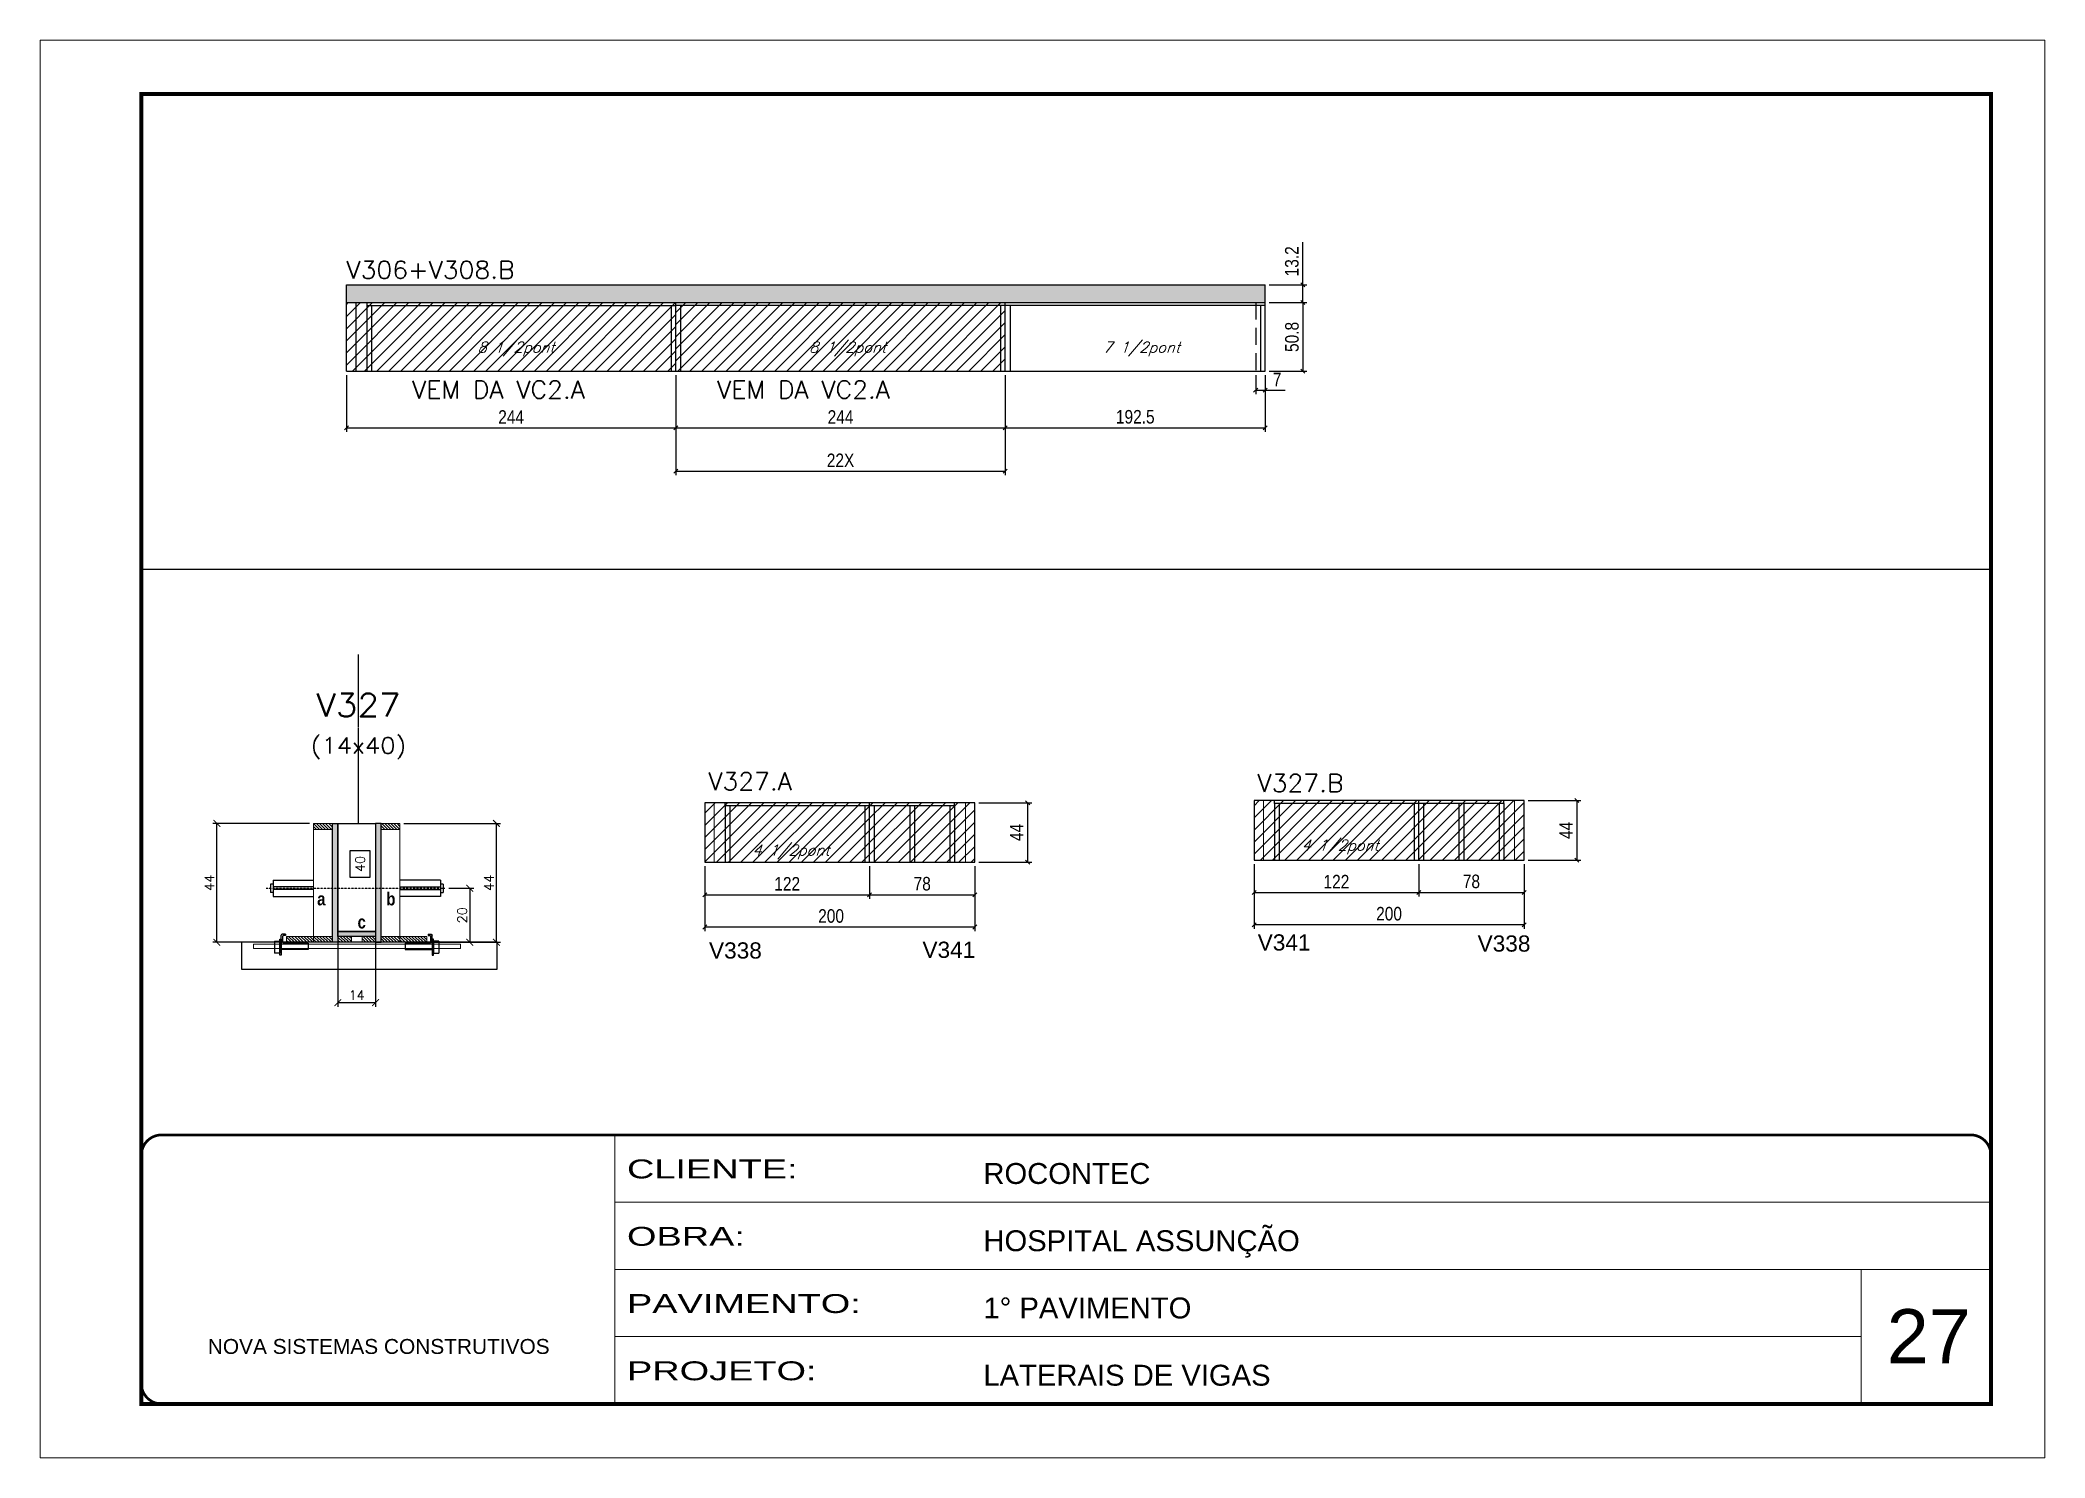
# Model space of a CAD drawing. Extents: x 137137 to 143418, y 10464 to 34486.
# Drawn here: x 140321 to 141806, y 26544 to 27594 of the extents above; entities that cross this region are included whole.
import ezdxf
from ezdxf.enums import TextEntityAlignment as Align

# ---------------------------------------------------------------- set-up
doc = ezdxf.new("R2010")
doc.units = 0
for name, pattern in [('CONTINUO', [0]), ('DASHED', [0.75, 0.5, -0.25]), ('HIDDEN', [0.375, 0.25, -0.125])]:
    doc.linetypes.add(name, pattern=pattern)
for name, color, linetype in [('5', 5, 'Continuous'), ('barrote', 251, 'Continuous'), ('COTA', 241, 'Continuous'), ('Cota Seção (2x)', 4, 'Continuous'), ('detalhes', 4, 'Continuous'), ('Painéis', 200, 'Continuous'), ('presilha', 1, 'Continuous'), ('SARR_2.2x7', 40, 'Continuous'), ('SARR_3.5x7', 81, 'Continuous'), ('TENSOR', 3, 'Continuous'), ('texto', 7, 'Continuous'), ('Texto de Titulo', 7, 'Continuous'), ('Texto Qtd Sarr', 242, 'Continuous')]:
    doc.layers.add(name, color=color, linetype=linetype)
for name, color, linetype, lineweight in [('CARIMBO', 255, 'Continuous', 9), ('CONCRETO', 251, 'Continuous', 25), ('Folhas', 255, 'Continuous', 9), ('Hachura', 251, 'Continuous', 9), ('Madeira', 126, 'Continuous', 18), ('Sarr 2.2x7', 40, 'Continuous', 9), ('SARRAFO DE PRESSAO', 251, 'DASHED', 9), ('SCO-___-LAJ', 2, 'Continuous', 0), ('Texto Seção', 7, 'Continuous', 15)]:
    doc.layers.add(name, color=color, linetype=linetype, lineweight=lineweight)
doc.styles.add('ARIAL', font='arial.ttf')
doc.styles.add('COTA TECNICA', font='techl___.ttf', dxfattribs={"height": 10})
doc.styles.add('REGUA-120', font='ROMANS.shx', dxfattribs={"height": 15})
doc.styles.add('Romans', font='romans.shx')
doc.styles.get("Standard").update_dxf_attribs({"font": 'arial.ttf'})
doc.styles.add('TECNICA', font='techb___.ttf', dxfattribs={"height": 10})
doc.styles.add('Tecnologia', font='')
doc.styles.get('Tecnologia').set_extended_font_data('Forgotten Futurist')
doc.dimstyles.new('Cota Seção (2x)', dxfattribs={"dimtxt": 7, "dimasz": 5, "dimexe": 3, "dimexo": 3, "dimgap": 2, "dimtad": 3, "dimdec": 1, "dimlfac": 0.5, "dimzin": 12, "dimdsep": 46, "dimtxsty": 'Romans', "dimblk": 'ARCHTICK', "dimcen": 0, "dimclrd": 4, "dimclre": 4, "dimclrt": 1, "dimadec": 1, "dimazin": 3, "dimtfac": 1, "dimtdec": 1, "dimtmove": 0, "dimatfit": 3, "dimldrblk": 'OBLIQUE', "dimfxl": 1, "dimtolj": 1, "dimtzin": 12, "dimarcsym": 0})
doc.dimstyles.new('Cota Seção interna', dxfattribs={"dimtxt": 7, "dimasz": 6, "dimexe": 0.18, "dimexo": 2, "dimgap": -4, "dimtad": 3, "dimdec": 1, "dimlfac": 0.5, "dimzin": 12, "dimdsep": 46, "dimtxsty": 'Romans', "dimblk": 'ARCHTICK', "dimcen": 0.09, "dimse1": 1, "dimse2": 1, "dimsd1": 1, "dimsd2": 1, "dimclrd": 180, "dimclre": 5, "dimclrt": 1, "dimadec": 0, "dimazin": 3, "dimtfac": 1, "dimtdec": 1, "dimtofl": 0, "dimtmove": 0, "dimatfit": 3, "dimldrblk": 'ARCHTICK', "dimfxl": 1, "dimtolj": 1, "dimtzin": 0, "dimarcsym": 0})
doc.dimstyles.new('PAINEL', dxfattribs={"dimtxt": 10, "dimasz": 3, "dimexe": 3, "dimexo": 3, "dimgap": 3, "dimtad": 1, "dimdec": 1, "dimzin": 12, "dimdsep": 46, "dimtxsty": 'COTA TECNICA', "dimblk1": 'OBLIQUE', "dimblk2": 'OBLIQUE', "dimsah": 1, "dimcen": 0.9, "dimclrd": 4, "dimclre": 4, "dimclrt": 240, "dimadec": 1, "dimazin": 3, "dimtfac": 1, "dimtdec": 1, "dimtmove": 0, "dimatfit": 3, "dimfxl": 1, "dimtolj": 1, "dimtzin": 12, "dimarcsym": 0})
pattern_1 = [(315, (163487.9558, 18696.541), (1.12253202, 1.12253202), [])]
pattern_2 = [(315, (163497.9558, 18696.541), (1.12253202, 1.12253202), [])]
pattern_3 = [(45, (1524.731, -3417.0487), (-4.49012806, 4.49012806), [])]

msp = doc.modelspace()

# ---------------------------------------------------------------- texts
at = {"layer": '5', "linetype": 'Continuous'}
for s, p in [('V338', (140816.26, 26914.13)), ('V341', (140974.37, 26914.64)), ('V341', (141222.69, 26920.07)), ('V338', (141385.57, 26919.26))]:
    msp.add_text(s, height=12, rotation=0.00004, dxfattribs=at).set_placement(p)
at = {"layer": 'CARIMBO', "style": 'ARIAL'}
msp.add_text('27', height=40, dxfattribs=at).set_placement((141688.65, 26614.47))
at = {"layer": 'detalhes', "style": 'TECNICA'}
for s, p in [('a', (140526.03, 26953.52)), ('b', (140577.27, 26953.51)), ('c', (140555.94, 26936.42))]:
    msp.add_text(s, height=9.6, dxfattribs=at).set_placement(p)
at = {"layer": 'texto', "color": 2, "char_height": 8, "attachment_point": 5, "style": 'Romans'}
for s, insert in [('{\\Q19;\\C256;8 1/2pont}', (140673.35, 27365.54)), ('{\\Q19;\\C256;8 1/2pont}', (140918.92, 27365.54)), ('{\\Q19;\\C256;7 1/2pont}', (141136.69, 27365.54)), ('{\\Q19;\\C256;4 1/2pont}', (140876.99, 26993.12)), ('{\\Q19;\\C256;4 1/2pont}', (141283.81, 26996.77))]:
    msp.add_mtext(s, dxfattribs=dict(at, insert=insert))
at = {"layer": 'Texto Seção', "style": 'REGUA-120', "width": 1.05}
for s, p in [('V306+V308.B', (140547.72, 27417.7)), ('VEM DA VC2.A', (140596.3, 27329)), ('VEM DA VC2.A', (140822.28, 27329)), ('V327.A', (140815.71, 27038.94)), ('V327.B', (141222.53, 27037.59))]:
    msp.add_text(s, height=13, dxfattribs=at).set_placement(p)

# ---------------------------------------------------------------- blocks, each defined once
blk = doc.blocks.new('9999999999')
at = {"color": 30, "linetype": 'CONTINUO'}
for p, q in [((98564.6, 34230.2), (98564.6, 34429.4)), ((98564.6, 34379.6), (99584, 34379.6)), ((98564.6, 34329.8), (99488, 34329.8)), ((99584, 34329.8), (99488, 34329.8)), ((99488, 34329.8), (99488, 34230.2)), ((98564.6, 34280), (99488, 34280))]:
    blk.add_line(p, q, dxfattribs=at)
at = {"color": 30, "linetype": 'CONTINUO', "const_width": 2}
blk.add_lwpolyline([(99584, 34230.2), (99584, 34414.4, 0.414214), (99569, 34429.4), (98229, 34429.4, 0.414214), (98214, 34414.4), (98214, 34245.2, 0.414214), (98229, 34230.2), (99584, 34230.2)], format="xyb", dxfattribs=at)
at = {"layer": 'Folhas'}
blk.add_lwpolyline([(98139, 34190.2), (99624, 34190.2), (99624, 35240.2), (98139, 35240.2)], close=True, dxfattribs=at)
at = {"layer": 'Folhas', "color": 30, "const_width": 3}
blk.add_lwpolyline([(98214, 34230.2), (99584, 34230.2), (99584, 35200.2), (98214, 35200.2)], close=True, dxfattribs=at)
at = {"color": 7, "linetype": 'Continuous', "ltscale": 5, "style": 'ARIAL'}
for s, height, p in [('ROCONTEC', 15.48, (98837.7, 34393.1)), ('HOSPITAL ASSUNÇÃO', 15.483, (98837.7, 34343.3)), ('1° PAVIMENTO', 15.483, (98837.7, 34293.5)), ('NOVA SISTEMAS CONSTRUTIVOS', 11.059, (98263.2, 34267.2)), ('LATERAIS DE VIGAS', 15.483, (98837.7, 34243.7))]:
    blk.add_text(s, height=height, dxfattribs=at).set_placement(p)
at = {"layer": 'Folhas', "color": 7, "style": 'Tecnologia', "width": 1.5}
for s, p in [('CLIENTE:', (98573.7, 34397.2)), ('OBRA:', (98573.7, 34347.3)), ('PAVIMENTO:', (98573.7, 34297.5)), ('PROJETO:', (98573.7, 34247.7))]:
    blk.add_text(s, height=14, dxfattribs=at).set_placement(p)
blk = doc.blocks.new('_Oblique')
at = {"color": 0, "linetype": 'ByBlock', "lineweight": -2}
blk.add_line((-0.5, -0.5), (0.5, 0.5), dxfattribs=at)
blk = doc.blocks.new('*D754')
at = {"layer": 'COTA', "color": 4, "lineweight": -2, "ltscale": 25, "transparency": 16777216}
for p, q in [((140547.7, 27346.1), (140547.7, 27304.1)), ((140791.7, 27346.1), (140791.7, 27304.1)), ((140547.7, 27307.1), (140791.7, 27307.1))]:
    blk.add_line(p, q, dxfattribs=at)
at = {"layer": 'Defpoints', "color": 0, "ltscale": 25, "transparency": 16777216}
for p in [(140547.7, 27349.1), (140791.7, 27349.1), (140791.7, 27307.1)]:
    blk.add_point(p, dxfattribs=at)
at = {"layer": 'COTA', "color": 4, "lineweight": -2, "ltscale": 25, "transparency": 16777216, "xscale": 3, "yscale": 3, "zscale": 3, "rotation": 180}
blk.add_blockref('_Oblique', (140547.7, 27307.1), dxfattribs=at)
at = {"layer": 'COTA', "color": 4, "lineweight": -2, "ltscale": 25, "transparency": 16777216, "xscale": 3, "yscale": 3, "zscale": 3}
blk.add_blockref('_Oblique', (140791.7, 27307.1), dxfattribs=at)
at = {"layer": 'COTA', "color": 240, "ltscale": 25, "transparency": 16777216, "insert": (140669.7, 27315.2), "char_height": 10, "attachment_point": 5, "style": 'COTA TECNICA'}
blk.add_mtext('\\A1;244', dxfattribs=at)
blk = doc.blocks.new('*D755')
at = {"layer": 'COTA', "color": 4, "lineweight": -2, "ltscale": 25, "transparency": 16777216}
for p, q in [((141231.2, 27399.9), (141259.2, 27399.9)), ((141256.2, 27399.9), (141256.2, 27349.1)), ((141231.2, 27349.1), (141259.2, 27349.1))]:
    blk.add_line(p, q, dxfattribs=at)
at = {"layer": 'Defpoints', "color": 0, "ltscale": 25, "transparency": 16777216}
for p in [(141228.2, 27399.9), (141228.2, 27349.1), (141256.2, 27349.1)]:
    blk.add_point(p, dxfattribs=at)
at = {"layer": 'COTA', "color": 4, "lineweight": -2, "ltscale": 25, "transparency": 16777216, "xscale": 3, "yscale": 3, "zscale": 3}
for p, rotation in [((141256.2, 27399.9), 90), ((141256.2, 27349.1), 270)]:
    blk.add_blockref('_Oblique', p, dxfattribs=dict(at, rotation=rotation))
at = {"layer": 'COTA', "color": 240, "ltscale": 25, "transparency": 16777216, "insert": (141248.1, 27374.5), "char_height": 10, "attachment_point": 5, "rotation": 90, "style": 'COTA TECNICA'}
blk.add_mtext('\\A1;50.8', dxfattribs=at)
blk = doc.blocks.new('*D753')
at = {"layer": 'COTA', "color": 4, "lineweight": -2, "ltscale": 25, "transparency": 16777216}
for p, q in [((141035.7, 27346.1), (141035.7, 27304.1)), ((141228.2, 27346.1), (141228.2, 27304.1)), ((141035.7, 27307.1), (141228.2, 27307.1))]:
    blk.add_line(p, q, dxfattribs=at)
at = {"layer": 'Defpoints', "color": 0, "ltscale": 25, "transparency": 16777216}
for p in [(141035.7, 27349.1), (141228.2, 27349.1), (141228.2, 27307.1)]:
    blk.add_point(p, dxfattribs=at)
at = {"layer": 'COTA', "color": 4, "lineweight": -2, "ltscale": 25, "transparency": 16777216, "xscale": 3, "yscale": 3, "zscale": 3, "rotation": 180}
blk.add_blockref('_Oblique', (141035.7, 27307.1), dxfattribs=at)
at = {"layer": 'COTA', "color": 4, "lineweight": -2, "ltscale": 25, "transparency": 16777216, "xscale": 3, "yscale": 3, "zscale": 3}
blk.add_blockref('_Oblique', (141228.2, 27307.1), dxfattribs=at)
at = {"layer": 'COTA', "color": 240, "ltscale": 25, "transparency": 16777216, "insert": (141132, 27315.3), "char_height": 10, "attachment_point": 5, "style": 'COTA TECNICA'}
blk.add_mtext('\\A1;192.5', dxfattribs=at)
blk = doc.blocks.new('titulo1')
at = {"layer": 'Defpoints', "color": 252, "linetype": 'HIDDEN', "ltscale": 2}
blk.add_line((0, 0), (0, 125), dxfattribs=at)
at = {"layer": 'Defpoints', "style": 'Romans', "oblique": 15}
blk.add_attdef('FOLHA', text='', height=10, dxfattribs=at).set_placement((0, 15.6), align=Align.MIDDLE_CENTER)
at = {"layer": 'Texto Qtd Sarr', "color": 3, "style": 'Romans', "oblique": 15}
for tag, height, p in [('TITULO', 17, (0, 71.4)), ('SEÇÃO', 12, (0, 41.5))]:
    blk.add_attdef(tag, text='', height=height, dxfattribs=at).set_placement(p, align=Align.MIDDLE_CENTER)
blk = doc.blocks.new('_ArchTick')
at = {"color": 0, "linetype": 'ByBlock', "const_width": 0.15}
blk.add_lwpolyline([(-0.5, -0.5), (0.5, 0.5)], dxfattribs=at)
blk = doc.blocks.new('*D1120')
at = {"layer": 'COTA', "color": 4, "lineweight": -2, "transparency": 16777216}
for p, q in [((140520.3, 27014.2), (140448.7, 27014.2)), ((140451.7, 26926.2), (140451.7, 27014.2)), ((140500.3, 26926.2), (140448.7, 26926.2))]:
    blk.add_line(p, q, dxfattribs=at)
at = {"layer": 'Defpoints', "color": 0, "transparency": 16777216}
for p in [(140451.7, 27014.2), (140523.3, 27014.2), (140503.3, 26926.2)]:
    blk.add_point(p, dxfattribs=at)
at = {"layer": 'COTA', "color": 4, "lineweight": -2, "transparency": 16777216, "xscale": 5, "yscale": 5, "zscale": 5}
for p, rotation in [((140451.7, 27014.2), 90), ((140451.7, 26926.2), 270)]:
    blk.add_blockref('_ArchTick', p, dxfattribs=dict(at, rotation=rotation))
at = {"layer": 'COTA', "color": 1, "transparency": 16777216, "insert": (140446.2, 26970.2), "char_height": 7, "attachment_point": 5, "rotation": 90, "style": 'Romans'}
blk.add_mtext('\\A1;44', dxfattribs=at)
blk = doc.blocks.new('*D1121')
at = {"layer": 'COTA', "color": 4, "lineweight": -2, "transparency": 16777216}
for p, q in [((140590.3, 27014.2), (140661.8, 27014.2)), ((140658.8, 26926.2), (140658.8, 27014.2)), ((140610.3, 26926.2), (140661.8, 26926.2))]:
    blk.add_line(p, q, dxfattribs=at)
at = {"layer": 'Defpoints', "color": 0, "transparency": 16777216}
for p in [(140587.3, 27014.2), (140658.8, 27014.2), (140607.3, 26926.2)]:
    blk.add_point(p, dxfattribs=at)
at = {"layer": 'COTA', "color": 4, "lineweight": -2, "transparency": 16777216, "xscale": 5, "yscale": 5, "zscale": 5}
for p, rotation in [((140658.8, 27014.2), 90), ((140658.8, 26926.2), 270)]:
    blk.add_blockref('_ArchTick', p, dxfattribs=dict(at, rotation=rotation))
at = {"layer": 'COTA', "color": 1, "transparency": 16777216, "insert": (140653.3, 26970.2), "char_height": 7, "attachment_point": 5, "rotation": 90, "style": 'Romans'}
blk.add_mtext('\\A1;44', dxfattribs=at)
blk = doc.blocks.new('*D1122')
at = {"layer": 'Cota Seção (2x)', "color": 180, "lineweight": -2, "transparency": 16777216}
for p, q in [((140565.3, 26993.9), (140550.3, 26993.9)), ((140550.3, 26993.9), (140550.3, 26974.5)), ((140565.3, 26974.5), (140565.3, 26993.9)), ((140550.3, 26974.5), (140565.3, 26974.5))]:
    blk.add_line(p, q, dxfattribs=at)
at = {"layer": 'Defpoints', "color": 0, "transparency": 16777216}
for p in [(140569.3, 27014.2), (140569.3, 27014.2), (140569.3, 26934.2)]:
    blk.add_point(p, dxfattribs=at)
at = {"layer": 'Cota Seção (2x)', "color": 1, "transparency": 16777216, "insert": (140557.8, 26984.2), "char_height": 7, "attachment_point": 5, "rotation": 90, "style": 'Romans'}
blk.add_mtext('\\A1;40', dxfattribs=at)
blk = doc.blocks.new('PRESILHA METÁLICA 1')
at = {"layer": 'presilha'}
for p, q in [((0, 13), (6, 13)), ((0, 13), (0, 0)), ((6, 0), (0, 0)), ((6, 15.5), (7.5, 15.5)), ((6, -2.5), (6, 15.5)), ((6, 13), (6, 0)), ((7.5, 10.6), (7.5, 19.9)), ((7.5, 15.5), (7.5, -2.5)), ((37.5, 4.1), (7.5, 4.1)), ((12, 21), (8.6, 21)), ((9, 11.6), (9, 18.9)), ((12, 19.5), (9.6, 19.5)), ((37.5, 11), (9.6, 11)), ((12, 21), (12, 19.5)), ((37.5, 11), (37.5, 4.1)), ((7.5, -2.5), (6, -2.5))]:
    blk.add_line(p, q, dxfattribs=at)
for centre, radius, start, end in [((8.6, 19.9), 1.14, 90, 180), ((9.6, 18.9), 0.57, 90, 180), ((9.6, 11.6), 0.57, 180, 270)]:
    blk.add_arc(centre, radius, start, end, dxfattribs=at)
blk = doc.blocks.new('*D1123')
at = {"layer": 'COTA', "color": 4, "lineweight": -2, "transparency": 16777216}
for p, q in [((140541.3, 26927.6), (140541.3, 26878.5)), ((140569.3, 26927.6), (140569.3, 26878.5)), ((140541.3, 26881.5), (140569.3, 26881.5))]:
    blk.add_line(p, q, dxfattribs=at)
at = {"layer": 'Defpoints', "color": 0, "transparency": 16777216}
for p in [(140541.3, 26930.6), (140569.3, 26930.6), (140569.3, 26881.5)]:
    blk.add_point(p, dxfattribs=at)
at = {"layer": 'COTA', "color": 4, "lineweight": -2, "transparency": 16777216, "xscale": 5, "yscale": 5, "zscale": 5, "rotation": 180}
blk.add_blockref('_ArchTick', (140541.3, 26881.5), dxfattribs=at)
at = {"layer": 'COTA', "color": 4, "lineweight": -2, "transparency": 16777216, "xscale": 5, "yscale": 5, "zscale": 5}
blk.add_blockref('_ArchTick', (140569.3, 26881.5), dxfattribs=at)
at = {"layer": 'COTA', "color": 1, "transparency": 16777216, "insert": (140555.3, 26887), "char_height": 7, "attachment_point": 5, "style": 'Romans'}
blk.add_mtext('\\A1;14', dxfattribs=at)
blk = doc.blocks.new('*D1124')
at = {"layer": 'COTA', "color": 4, "lineweight": -2, "transparency": 16777216}
for p, q in [((140623.5, 26966.2), (140642, 26966.2)), ((140639, 26966.2), (140639, 26926.2)), ((140623.5, 26926.2), (140642, 26926.2))]:
    blk.add_line(p, q, dxfattribs=at)
at = {"layer": 'Defpoints', "color": 0, "transparency": 16777216}
for p in [(140620.5, 26966.2), (140620.5, 26926.2), (140639, 26926.2)]:
    blk.add_point(p, dxfattribs=at)
at = {"layer": 'COTA', "color": 4, "lineweight": -2, "transparency": 16777216, "xscale": 5, "yscale": 5, "zscale": 5}
for p, rotation in [((140639, 26966.2), 90), ((140639, 26926.2), 270)]:
    blk.add_blockref('_ArchTick', p, dxfattribs=dict(at, rotation=rotation))
at = {"layer": 'COTA', "color": 1, "transparency": 16777216, "insert": (140633.5, 26946.2), "char_height": 7, "attachment_point": 5, "rotation": 90, "style": 'Romans'}
blk.add_mtext('\\A1;20', dxfattribs=at)
blk = doc.blocks.new('*D1125')
at = {"layer": 'COTA', "color": 4, "linetype": 'ByBlock', "lineweight": -2, "transparency": 16777216}
for p, q in [((140813.2, 26982.5), (140813.2, 26934.5)), ((141013.2, 26982.5), (141013.2, 26934.5)), ((141013.2, 26937.5), (140813.2, 26937.5))]:
    blk.add_line(p, q, dxfattribs=at)
at = {"layer": 'Defpoints', "color": 0, "linetype": 'ByBlock', "transparency": 16777216}
for p in [(140813.2, 26985.5), (141013.2, 26985.5), (140813.2, 26937.5)]:
    blk.add_point(p, dxfattribs=at)
at = {"layer": 'COTA', "color": 4, "linetype": 'ByBlock', "lineweight": -2, "transparency": 16777216, "xscale": 3, "yscale": 3, "zscale": 3, "rotation": 180}
blk.add_blockref('_Oblique', (140813.2, 26937.5), dxfattribs=at)
at = {"layer": 'COTA', "color": 4, "linetype": 'ByBlock', "lineweight": -2, "transparency": 16777216, "xscale": 3, "yscale": 3, "zscale": 3}
blk.add_blockref('_Oblique', (141013.2, 26937.5), dxfattribs=at)
at = {"layer": 'COTA', "color": 240, "linetype": 'ByBlock', "transparency": 16777216, "insert": (140906.7, 26945.6), "char_height": 10, "attachment_point": 5, "style": 'COTA TECNICA'}
blk.add_mtext('\\A1;200', dxfattribs=at)
blk = doc.blocks.new('*D1126')
at = {"layer": 'COTA', "color": 4, "linetype": 'ByBlock', "lineweight": -2, "transparency": 16777216}
for p, q in [((141016.2, 27029.5), (141055.3, 27029.5)), ((141052.3, 27029.5), (141052.3, 26985.5)), ((141016.2, 26985.5), (141055.3, 26985.5))]:
    blk.add_line(p, q, dxfattribs=at)
at = {"layer": 'Defpoints', "color": 0, "linetype": 'ByBlock', "transparency": 16777216}
for p in [(141013.2, 27029.5), (141013.2, 26985.5), (141052.3, 26985.5)]:
    blk.add_point(p, dxfattribs=at)
at = {"layer": 'COTA', "color": 4, "linetype": 'ByBlock', "lineweight": -2, "transparency": 16777216, "xscale": 3, "yscale": 3, "zscale": 3}
for p, rotation in [((141052.3, 27029.5), 90), ((141052.3, 26985.5), 270)]:
    blk.add_blockref('_Oblique', p, dxfattribs=dict(at, rotation=rotation))
at = {"layer": 'COTA', "color": 240, "linetype": 'ByBlock', "transparency": 16777216, "insert": (141044.2, 27007.5), "char_height": 10, "attachment_point": 5, "rotation": 90, "style": 'COTA TECNICA'}
blk.add_mtext('\\A1;44', dxfattribs=at)
blk = doc.blocks.new('*D1127')
at = {"layer": 'COTA', "color": 4, "linetype": 'ByBlock', "lineweight": -2, "transparency": 16777216}
for p, q in [((140813.2, 26982.5), (140813.2, 26958.4)), ((140935.2, 26982.5), (140935.2, 26958.4)), ((140813.2, 26961.4), (140935.2, 26961.4))]:
    blk.add_line(p, q, dxfattribs=at)
at = {"layer": 'Defpoints', "color": 0, "linetype": 'ByBlock', "transparency": 16777216}
for p in [(140813.2, 26985.5), (140935.2, 26985.5), (140935.2, 26961.4)]:
    blk.add_point(p, dxfattribs=at)
at = {"layer": 'COTA', "color": 4, "linetype": 'ByBlock', "lineweight": -2, "transparency": 16777216, "xscale": 3, "yscale": 3, "zscale": 3, "rotation": 180}
blk.add_blockref('_Oblique', (140813.2, 26961.4), dxfattribs=at)
at = {"layer": 'COTA', "color": 4, "linetype": 'ByBlock', "lineweight": -2, "transparency": 16777216, "xscale": 3, "yscale": 3, "zscale": 3}
blk.add_blockref('_Oblique', (140935.2, 26961.4), dxfattribs=at)
at = {"layer": 'COTA', "color": 240, "linetype": 'ByBlock', "transparency": 16777216, "insert": (140874.2, 26969.5), "char_height": 10, "attachment_point": 5, "style": 'COTA TECNICA'}
blk.add_mtext('\\A1;122', dxfattribs=at)
blk = doc.blocks.new('*D1128')
at = {"layer": 'COTA', "color": 4, "linetype": 'ByBlock', "lineweight": -2, "transparency": 16777216}
for p, q in [((140935.2, 26982.5), (140935.2, 26958.4)), ((141013.2, 26982.5), (141013.2, 26958.4)), ((140935.2, 26961.4), (141013.2, 26961.4))]:
    blk.add_line(p, q, dxfattribs=at)
at = {"layer": 'Defpoints', "color": 0, "linetype": 'ByBlock', "transparency": 16777216}
for p in [(140935.2, 26985.5), (141013.2, 26985.5), (141013.2, 26961.4)]:
    blk.add_point(p, dxfattribs=at)
at = {"layer": 'COTA', "color": 4, "linetype": 'ByBlock', "lineweight": -2, "transparency": 16777216, "xscale": 3, "yscale": 3, "zscale": 3, "rotation": 180}
blk.add_blockref('_Oblique', (140935.2, 26961.4), dxfattribs=at)
at = {"layer": 'COTA', "color": 4, "linetype": 'ByBlock', "lineweight": -2, "transparency": 16777216, "xscale": 3, "yscale": 3, "zscale": 3}
blk.add_blockref('_Oblique', (141013.2, 26961.4), dxfattribs=at)
at = {"layer": 'COTA', "color": 240, "linetype": 'ByBlock', "transparency": 16777216, "insert": (140974.2, 26969.5), "char_height": 10, "attachment_point": 5, "style": 'COTA TECNICA'}
blk.add_mtext('\\A1;78', dxfattribs=at)
blk = doc.blocks.new('*D1129')
at = {"layer": 'COTA', "color": 4, "linetype": 'ByBlock', "lineweight": -2, "transparency": 16777216}
for p, q in [((141220, 26984.1), (141220, 26936.2)), ((141420, 26984.1), (141420, 26936.2)), ((141420, 26939.2), (141220, 26939.2))]:
    blk.add_line(p, q, dxfattribs=at)
at = {"layer": 'Defpoints', "color": 0, "linetype": 'ByBlock', "transparency": 16777216}
for p in [(141220, 26987.1), (141420, 26987.1), (141220, 26939.2)]:
    blk.add_point(p, dxfattribs=at)
at = {"layer": 'COTA', "color": 4, "linetype": 'ByBlock', "lineweight": -2, "transparency": 16777216, "xscale": 3, "yscale": 3, "zscale": 3, "rotation": 180}
blk.add_blockref('_Oblique', (141220, 26939.2), dxfattribs=at)
at = {"layer": 'COTA', "color": 4, "linetype": 'ByBlock', "lineweight": -2, "transparency": 16777216, "xscale": 3, "yscale": 3, "zscale": 3}
blk.add_blockref('_Oblique', (141420, 26939.2), dxfattribs=at)
at = {"layer": 'COTA', "color": 240, "linetype": 'ByBlock', "transparency": 16777216, "insert": (141320, 26947.3), "char_height": 10, "attachment_point": 5, "style": 'COTA TECNICA'}
blk.add_mtext('\\A1;200', dxfattribs=at)
blk = doc.blocks.new('*D1130')
at = {"layer": 'COTA', "color": 4, "linetype": 'ByBlock', "lineweight": -2, "transparency": 16777216}
for p, q in [((141423, 27031.1), (141462.1, 27031.1)), ((141459.1, 27031.1), (141459.1, 26987.1)), ((141423, 26987.1), (141462.1, 26987.1))]:
    blk.add_line(p, q, dxfattribs=at)
at = {"layer": 'Defpoints', "color": 0, "linetype": 'ByBlock', "transparency": 16777216}
for p in [(141420, 27031.1), (141420, 26987.1), (141459.1, 26987.1)]:
    blk.add_point(p, dxfattribs=at)
at = {"layer": 'COTA', "color": 4, "linetype": 'ByBlock', "lineweight": -2, "transparency": 16777216, "xscale": 3, "yscale": 3, "zscale": 3}
for p, rotation in [((141459.1, 27031.1), 90), ((141459.1, 26987.1), 270)]:
    blk.add_blockref('_Oblique', p, dxfattribs=dict(at, rotation=rotation))
at = {"layer": 'COTA', "color": 240, "linetype": 'ByBlock', "transparency": 16777216, "insert": (141451, 27009.1), "char_height": 10, "attachment_point": 5, "rotation": 90, "style": 'COTA TECNICA'}
blk.add_mtext('\\A1;44', dxfattribs=at)
blk = doc.blocks.new('*D1131')
at = {"layer": 'COTA', "color": 4, "linetype": 'ByBlock', "lineweight": -2, "transparency": 16777216}
for p, q in [((141220, 26984.1), (141220, 26960.1)), ((141342, 26984.1), (141342, 26960.1)), ((141220, 26963.1), (141342, 26963.1))]:
    blk.add_line(p, q, dxfattribs=at)
at = {"layer": 'Defpoints', "color": 0, "linetype": 'ByBlock', "transparency": 16777216}
for p in [(141220, 26987.1), (141342, 26987.1), (141342, 26963.1)]:
    blk.add_point(p, dxfattribs=at)
at = {"layer": 'COTA', "color": 4, "linetype": 'ByBlock', "lineweight": -2, "transparency": 16777216, "xscale": 3, "yscale": 3, "zscale": 3, "rotation": 180}
blk.add_blockref('_Oblique', (141220, 26963.1), dxfattribs=at)
at = {"layer": 'COTA', "color": 4, "linetype": 'ByBlock', "lineweight": -2, "transparency": 16777216, "xscale": 3, "yscale": 3, "zscale": 3}
blk.add_blockref('_Oblique', (141342, 26963.1), dxfattribs=at)
at = {"layer": 'COTA', "color": 240, "linetype": 'ByBlock', "transparency": 16777216, "insert": (141281, 26971.1), "char_height": 10, "attachment_point": 5, "style": 'COTA TECNICA'}
blk.add_mtext('\\A1;122', dxfattribs=at)
blk = doc.blocks.new('*D1132')
at = {"layer": 'COTA', "color": 4, "linetype": 'ByBlock', "lineweight": -2, "transparency": 16777216}
for p, q in [((141342, 26984.1), (141342, 26960.1)), ((141420, 26984.1), (141420, 26960.1)), ((141342, 26963.1), (141420, 26963.1))]:
    blk.add_line(p, q, dxfattribs=at)
at = {"layer": 'Defpoints', "color": 0, "linetype": 'ByBlock', "transparency": 16777216}
for p in [(141342, 26987.1), (141420, 26987.1), (141420, 26963.1)]:
    blk.add_point(p, dxfattribs=at)
at = {"layer": 'COTA', "color": 4, "linetype": 'ByBlock', "lineweight": -2, "transparency": 16777216, "xscale": 3, "yscale": 3, "zscale": 3, "rotation": 180}
blk.add_blockref('_Oblique', (141342, 26963.1), dxfattribs=at)
at = {"layer": 'COTA', "color": 4, "linetype": 'ByBlock', "lineweight": -2, "transparency": 16777216, "xscale": 3, "yscale": 3, "zscale": 3}
blk.add_blockref('_Oblique', (141420, 26963.1), dxfattribs=at)
at = {"layer": 'COTA', "color": 240, "linetype": 'ByBlock', "transparency": 16777216, "insert": (141381, 26971.2), "char_height": 10, "attachment_point": 5, "style": 'COTA TECNICA'}
blk.add_mtext('\\A1;78', dxfattribs=at)
blk = doc.blocks.new('*D1743')
at = {"layer": 'COTA', "color": 4, "lineweight": -2, "ltscale": 25, "transparency": 16777216}
for p, q in [((140791.7, 27346.1), (140791.7, 27304.1)), ((141035.7, 27346.1), (141035.7, 27304.1)), ((140791.7, 27307.1), (141035.7, 27307.1))]:
    blk.add_line(p, q, dxfattribs=at)
at = {"layer": 'Defpoints', "color": 0, "ltscale": 25, "transparency": 16777216}
for p in [(140791.7, 27349.1), (141035.7, 27349.1), (141035.7, 27307.1)]:
    blk.add_point(p, dxfattribs=at)
at = {"layer": 'COTA', "color": 4, "lineweight": -2, "ltscale": 25, "transparency": 16777216, "xscale": 3, "yscale": 3, "zscale": 3, "rotation": 180}
blk.add_blockref('_Oblique', (140791.7, 27307.1), dxfattribs=at)
at = {"layer": 'COTA', "color": 4, "lineweight": -2, "ltscale": 25, "transparency": 16777216, "xscale": 3, "yscale": 3, "zscale": 3}
blk.add_blockref('_Oblique', (141035.7, 27307.1), dxfattribs=at)
at = {"layer": 'COTA', "color": 240, "ltscale": 25, "transparency": 16777216, "insert": (140913.7, 27315.2), "char_height": 10, "attachment_point": 5, "style": 'COTA TECNICA'}
blk.add_mtext('\\A1;244', dxfattribs=at)
blk = doc.blocks.new('*D1744')
at = {"layer": 'COTA', "color": 4, "lineweight": -2, "ltscale": 25, "transparency": 16777216}
for p, q in [((140791.7, 27346.1), (140791.7, 27272.1)), ((141035.7, 27346.1), (141035.7, 27272.1)), ((140791.7, 27275.1), (141035.7, 27275.1))]:
    blk.add_line(p, q, dxfattribs=at)
at = {"layer": 'Defpoints', "color": 0, "ltscale": 25, "transparency": 16777216}
for p in [(140791.7, 27349.1), (141035.7, 27349.1), (141035.7, 27275.1)]:
    blk.add_point(p, dxfattribs=at)
at = {"layer": 'COTA', "color": 4, "lineweight": -2, "ltscale": 25, "transparency": 16777216, "xscale": 3, "yscale": 3, "zscale": 3, "rotation": 180}
blk.add_blockref('_Oblique', (140791.7, 27275.1), dxfattribs=at)
at = {"layer": 'COTA', "color": 4, "lineweight": -2, "ltscale": 25, "transparency": 16777216, "xscale": 3, "yscale": 3, "zscale": 3}
blk.add_blockref('_Oblique', (141035.7, 27275.1), dxfattribs=at)
at = {"layer": 'COTA', "color": 240, "ltscale": 25, "transparency": 16777216, "insert": (140913.7, 27283.1), "char_height": 10, "attachment_point": 5, "style": 'COTA TECNICA'}
blk.add_mtext('\\A1;22X', dxfattribs=at)
blk = doc.blocks.new('*D1759')
at = {"layer": 'COTA', "color": 4, "lineweight": -2, "ltscale": 25, "transparency": 16777216}
for p, q in [((141221.2, 27346.1), (141221.2, 27332)), ((141228.2, 27346.1), (141228.2, 27332)), ((141221.2, 27335), (141228.2, 27335)), ((141228.2, 27335), (141243, 27335))]:
    blk.add_line(p, q, dxfattribs=at)
at = {"layer": 'Defpoints', "color": 0, "ltscale": 25, "transparency": 16777216}
for p in [(141221.2, 27349.1), (141228.2, 27349.1), (141228.2, 27335)]:
    blk.add_point(p, dxfattribs=at)
at = {"layer": 'COTA', "color": 4, "lineweight": -2, "ltscale": 25, "transparency": 16777216, "xscale": 3, "yscale": 3, "zscale": 3, "rotation": 180}
blk.add_blockref('_Oblique', (141221.2, 27335), dxfattribs=at)
at = {"layer": 'COTA', "color": 4, "lineweight": -2, "ltscale": 25, "transparency": 16777216, "xscale": 3, "yscale": 3, "zscale": 3}
blk.add_blockref('_Oblique', (141228.2, 27335), dxfattribs=at)
at = {"layer": 'COTA', "color": 240, "ltscale": 25, "transparency": 16777216, "insert": (141237.1, 27343), "char_height": 10, "attachment_point": 5, "style": 'COTA TECNICA'}
blk.add_mtext('\\A1;7', dxfattribs=at)
blk = doc.blocks.new('*D1910')
at = {"layer": 'COTA', "color": 4, "lineweight": -2, "ltscale": 25, "transparency": 16777216}
for p, q in [((141256.2, 27413.1), (141256.2, 27444.8)), ((141231.2, 27413.1), (141259.2, 27413.1)), ((141231.2, 27399.9), (141259.2, 27399.9)), ((141256.2, 27399.9), (141256.2, 27413.1))]:
    blk.add_line(p, q, dxfattribs=at)
at = {"layer": 'Defpoints', "color": 0, "ltscale": 25, "transparency": 16777216}
for p in [(141228.2, 27413.1), (141228.2, 27399.9), (141256.2, 27413.1)]:
    blk.add_point(p, dxfattribs=at)
at = {"layer": 'COTA', "color": 4, "lineweight": -2, "ltscale": 25, "transparency": 16777216, "xscale": 3, "yscale": 3, "zscale": 3}
for p, rotation in [((141256.2, 27413.1), 90), ((141256.2, 27399.9), 270)]:
    blk.add_blockref('_Oblique', p, dxfattribs=dict(at, rotation=rotation))
at = {"layer": 'COTA', "color": 240, "ltscale": 25, "transparency": 16777216, "insert": (141248, 27430.5), "char_height": 10, "attachment_point": 5, "rotation": 90, "style": 'COTA TECNICA'}
blk.add_mtext('\\A1;13.2', dxfattribs=at)

# ---------------------------------------------------------------- dimensions: what is measured, and where the dimension line sits
at = {"layer": 'COTA', "ltscale": 25}
for base, p2, picture, middle in [((141256.23, 27413.09), (141228.24, 27413.09), '*D1910', (141248.01, 27430.46)), ((141256.23, 27349.09), (141228.24, 27349.09), '*D755', (141248.1, 27374.49))]:
    dim = msp.add_linear_dim(base=base, p1=(141228.24, 27399.89), p2=p2, angle=90, dimstyle='PAINEL', dxfattribs=at)
    dim.commit()
    dim.dimension.update_dxf_attribs({"geometry": picture, "text_midpoint": middle})
for base, p1, p2, picture, middle in [((140791.74, 27307.12), (140547.74, 27349.09), (140791.74, 27349.09), '*D754', (140669.74, 27315.19)), ((141035.74, 27307.12), (140791.74, 27349.09), (141035.74, 27349.09), '*D1743', (140913.74, 27315.19)), ((141228.24, 27307.12), (141035.74, 27349.09), (141228.24, 27349.09), '*D753', (141131.99, 27315.25)), ((141228.24, 27334.97), (141221.24, 27349.09), (141228.24, 27349.09), '*D1759', (141237.11, 27343.04))]:
    dim = msp.add_linear_dim(base=base, p1=p1, p2=p2, dimstyle='PAINEL', dxfattribs=at)
    dim.commit()
    dim.dimension.update_dxf_attribs({"geometry": picture, "text_midpoint": middle})
dim = msp.add_linear_dim(base=(141035.74, 27275.05), p1=(140791.74, 27349.09), p2=(141035.74, 27349.09), text='22X', dimstyle='PAINEL', dxfattribs=at)
dim.commit()
dim.dimension.update_dxf_attribs({"geometry": '*D1744', "text_midpoint": (140913.74, 27283.11)})
at = {"layer": 'COTA', "linetype": 'ByBlock'}
for base, p1, p2, picture, middle in [((141052.28, 26985.45), (141013.21, 27029.45), (141013.21, 26985.45), '*D1126', (141044.21, 27007.45)), ((141459.1, 26987.09), (141420.03, 27031.09), (141420.03, 26987.09), '*D1130', (141451.02, 27009.09))]:
    dim = msp.add_linear_dim(base=base, p1=p1, p2=p2, angle=90, dimstyle='PAINEL', dxfattribs=at)
    dim.commit()
    dim.dimension.update_dxf_attribs({"geometry": picture, "text_midpoint": middle})
at = {"layer": 'COTA'}
for base, p1, p2, picture, middle in [((140451.69, 27014.18), (140503.34, 26926.18), (140523.34, 27014.18), '*D1120', (140446.19, 26970.18)), ((140658.81, 27014.18), (140607.34, 26926.18), (140587.33, 27014.18), '*D1121', (140653.31, 26970.18)), ((140639.02, 26926.18), (140620.47, 26966.15), (140620.47, 26926.18), '*D1124', (140633.52, 26946.17))]:
    dim = msp.add_linear_dim(base=base, p1=p1, p2=p2, angle=90, dimstyle='Cota Seção (2x)', dxfattribs=at)
    dim.commit()
    dim.dimension.update_dxf_attribs({"geometry": picture, "text_midpoint": middle})
at = {"layer": 'COTA', "linetype": 'ByBlock'}
for base, p1, p2, picture, middle in [((140813.21, 26937.55), (141013.21, 26985.45), (140813.21, 26985.45), '*D1125', (140906.71, 26937.55)), ((141220.03, 26939.19), (141420.03, 26987.09), (141220.03, 26987.09), '*D1129', (141320.03, 26939.19))]:
    dim = msp.add_linear_dim(base=base, p1=p1, p2=p2, dimstyle='PAINEL', dxfattribs=at)
    dim.commit()
    dim.dimension.update_dxf_attribs({"geometry": picture, "text_midpoint": middle, "dimtype": 160})
for base, p1, p2, picture, middle in [((140935.21, 26961.45), (140813.21, 26985.45), (140935.21, 26985.45), '*D1127', (140874.21, 26969.51)), ((141013.21, 26961.45), (140935.21, 26985.45), (141013.21, 26985.45), '*D1128', (140974.21, 26969.54)), ((141342.03, 26963.09), (141220.03, 26987.09), (141342.03, 26987.09), '*D1131', (141281.03, 26971.15)), ((141420.03, 26963.09), (141342.03, 26987.09), (141420.03, 26987.09), '*D1132', (141381.03, 26971.18))]:
    dim = msp.add_linear_dim(base=base, p1=p1, p2=p2, dimstyle='PAINEL', dxfattribs=at)
    dim.commit()
    dim.dimension.update_dxf_attribs({"geometry": picture, "text_midpoint": middle})
at = {"layer": 'COTA'}
dim = msp.add_linear_dim(base=(140569.34, 26881.46), p1=(140541.34, 26930.58), p2=(140569.34, 26930.58), dimstyle='Cota Seção (2x)', dxfattribs=at)
dim.commit()
dim.dimension.update_dxf_attribs({"geometry": '*D1123', "text_midpoint": (140555.34, 26886.96)})
at = {"layer": 'Cota Seção (2x)'}
dim = msp.add_linear_dim(base=(140569.34, 27014.18), p1=(140569.34, 26934.18), p2=(140569.33, 27014.18), angle=90, dimstyle='Cota Seção interna', dxfattribs=at)
dim.commit()
dim.dimension.update_dxf_attribs({"geometry": '*D1122', "text_midpoint": (140569.34, 26984.18), "dimtype": 160})

# ---------------------------------------------------------------- hatches: boundary and pattern name
at = {"layer": 'COTA', "linetype": 'ByBlock'}
h = msp.add_hatch(dxfattribs=at)
h.set_pattern_fill('AR-CONC', color=256, scale=0.03)
h.paths.add_polyline_path([(141228.24, 27413.09), (140547.74, 27413.09), (140547.74, 27399.89), (141228.24, 27399.89)])
at = {"layer": 'Hachura', "ltscale": 25}
h = msp.add_hatch(dxfattribs=at)
h.set_pattern_fill('ANSI31', color=256, scale=2)
h.set_pattern_definition([(45, (-11, 0), (-4.49012806, 4.49012806), [])])
h.paths.add_polyline_path([(140791.74, 27349.09), (140791.74, 27399.89), (140547.74, 27399.89), (140547.74, 27349.09)])
h = msp.add_hatch(dxfattribs=at)
h.set_pattern_fill('ANSI31', color=256, scale=2)
h.set_pattern_definition([(45, (-255, 0), (-4.49012806, 4.49012806), [])])
h.paths.add_polyline_path([(141035.74, 27399.89), (140791.74, 27399.89), (140791.74, 27349.09), (141035.74, 27349.09)])
at = {"layer": 'Hachura', "linetype": 'ByBlock'}
h = msp.add_hatch(dxfattribs=at)
h.set_pattern_fill('ANSI31', color=256, scale=2)
h.set_pattern_definition(pattern_3)
h.paths.add_polyline_path([(140935.21, 26985.45), (140935.21, 27029.45), (140813.21, 27029.45), (140813.21, 26985.45)])
h.paths.add_polyline_path([(140840.43, 26985.14), (140908.05, 26985.14), (140913.55, 27001.11), (140845.93, 27001.11)], flags=9)
h = msp.add_hatch(dxfattribs=at)
h.set_pattern_fill('ANSI31', color=256, scale=2)
h.set_pattern_definition(pattern_3)
h.paths.add_polyline_path([(141013.21, 27029.45), (140935.21, 27029.45), (140935.21, 26985.45), (141013.21, 26985.45)])
h = msp.add_hatch(dxfattribs=at)
h.set_pattern_fill('ANSI31', color=256, scale=2)
h.set_pattern_definition([(45, (40.1795, -3417.0487), (-4.49012806, 4.49012806), [])])
h.paths.add_polyline_path([(141420.03, 27031.09), (141220.03, 27031.09), (141220.03, 26987.09), (141420.03, 26987.09)])
h.paths.add_polyline_path([(141247.25, 26988.78), (141314.87, 26988.78), (141320.37, 27004.75), (141252.75, 27004.75)], flags=24)
at = {"layer": 'Hachura'}
h = msp.add_hatch(dxfattribs=at)
h.set_pattern_fill('ANSI31', color=256, scale=0.5, angle=270, style=0)
h.set_pattern_definition([(315, (163497.9558, 18706.541), (1.12253202, 1.12253202), [])])
h.paths.add_polyline_path([(140537.34, 27009.78), (140537.34, 27014.18), (140523.34, 27014.18), (140523.34, 27009.78)])
h = msp.add_hatch(color=256, dxfattribs=at)
h.dxf.hatch_style = 1
h.paths.add_polyline_path([(140537.34, 27014.18), (140541.34, 27014.18), (140541.34, 26926.18), (140537.34, 26926.18)])
h = msp.add_hatch(color=256, dxfattribs=at)
h.dxf.hatch_style = 1
h.paths.add_polyline_path([(140573.33, 27014.18), (140569.33, 27014.18), (140569.34, 26926.18), (140573.34, 26926.18)])
h = msp.add_hatch(dxfattribs=at)
h.set_pattern_fill('ANSI31', color=256, scale=0.5, angle=270, style=0)
h.set_pattern_definition([(315, (163487.9655, 18706.541), (1.12253202, 1.12253202), [])])
h.paths.add_polyline_path([(140573.33, 27009.78), (140573.33, 27014.18), (140587.33, 27014.18), (140587.33, 27009.78)])
h = msp.add_hatch(dxfattribs=at)
h.set_pattern_fill('ANSI31', color=256, scale=0.5, angle=270, style=0)
h.set_pattern_definition(pattern_2)
h.paths.add_polyline_path([(140503.34, 26926.18), (140503.34, 26930.58), (140523.34, 26930.58), (140523.34, 26926.18)])
h = msp.add_hatch(dxfattribs=at)
h.set_pattern_fill('ANSI31', color=256, scale=0.5, angle=270, style=0)
h.set_pattern_definition([(315, (163497.9558, 18622.941), (1.12253202, 1.12253202), [])])
h.paths.add_polyline_path([(140537.34, 26926.18), (140537.34, 26930.58), (140523.34, 26930.58), (140523.34, 26926.18)])
h = msp.add_hatch(color=256, dxfattribs=at)
h.dxf.hatch_style = 1
h.paths.add_polyline_path([(140541.34, 26930.58), (140541.34, 26934.18), (140569.34, 26934.18), (140569.34, 26930.58)])
h = msp.add_hatch(dxfattribs=at)
h.set_pattern_fill('ANSI31', color=256, scale=0.5, angle=270, style=0)
h.set_pattern_definition(pattern_2)
h.paths.add_polyline_path([(140541.34, 26926.18), (140541.34, 26930.58), (140551.34, 26930.58), (140551.34, 26926.18)])
h = msp.add_hatch(dxfattribs=at)
h.set_pattern_fill('ANSI31', color=256, scale=0.5, angle=270, style=0)
h.set_pattern_definition(pattern_1)
h.paths.add_polyline_path([(140569.34, 26926.18), (140569.34, 26930.58), (140559.34, 26930.58), (140559.34, 26926.18)])
h = msp.add_hatch(dxfattribs=at)
h.set_pattern_fill('ANSI31', color=256, scale=0.5, angle=270, style=0)
h.set_pattern_definition([(315, (163487.9558, 18622.941), (1.12253202, 1.12253202), [])])
h.paths.add_polyline_path([(140573.34, 26926.18), (140573.34, 26930.58), (140587.34, 26930.58), (140587.34, 26926.18)])
h = msp.add_hatch(dxfattribs=at)
h.set_pattern_fill('ANSI31', color=256, scale=0.5, angle=270, style=0)
h.set_pattern_definition(pattern_1)
h.paths.add_polyline_path([(140607.34, 26926.18), (140607.34, 26930.58), (140587.34, 26930.58), (140587.34, 26926.18)])

# ---------------------------------------------------------------- linework, layer by layer
at = {"ltscale": 3}
for p, q in [((140491.34, 26969.15), (140491.34, 26963.15)), ((140493.34, 26969.15), (140491.34, 26969.15)), ((140493.34, 26972.15), (140493.34, 26960.15)), ((140493.34, 26972.15), (140523.34, 26972.15)), ((140617.33, 26972.15), (140587.33, 26972.15)), ((140617.33, 26972.15), (140617.33, 26960.15)), ((140619.33, 26969.15), (140617.33, 26969.15)), ((140619.33, 26969.15), (140619.33, 26963.15)), ((140493.34, 26963.15), (140491.34, 26963.15)), ((140523.34, 26967.15), (140493.34, 26967.15)), ((140523.34, 26965.15), (140493.34, 26965.15)), ((140493.34, 26960.15), (140523.34, 26960.15)), ((140587.33, 26967.15), (140617.33, 26967.15)), ((140587.33, 26965.15), (140617.33, 26965.15)), ((140617.33, 26960.15), (140587.33, 26960.15)), ((140617.33, 26963.15), (140619.33, 26963.15))]:
    msp.add_line(p, q, dxfattribs=at)
at = {"layer": 'barrote'}
msp.add_lwpolyline([(140469.88, 26906.18), (140659.46, 26906.18), (140659.46, 26926.18), (140469.88, 26926.18)], close=True, dxfattribs=at)
at = {"layer": 'CONCRETO'}
msp.add_lwpolyline([(140541.34, 27014.18), (140541.34, 27014.18), (140541.34, 27014.18), (140541.34, 27014.18), (140569.34, 27014.18), (140569.34, 27014.18), (140569.34, 27014.18), (140569.34, 26934.18), (140541.34, 26934.18), (140541.34, 27014.18)], close=True, dxfattribs=at)
at = {"layer": 'COTA', "linetype": 'ByBlock'}
for p, q in [((140547.74, 27399.89), (140547.74, 27413.09)), ((140547.74, 27413.09), (141228.24, 27413.09)), ((141228.24, 27399.89), (141228.24, 27413.09)), ((140395.79, 27202.58), (141765.79, 27202.58))]:
    msp.add_line(p, q, dxfattribs=at)
at = {"layer": 'Madeira'}
for points in [[(140537.34, 27009.78), (140537.34, 27014.18), (140523.34, 27014.18), (140523.34, 27009.78)], [(140537.34, 27014.18), (140523.34, 27014.18), (140523.34, 26926.18), (140537.34, 26926.18)], [(140573.33, 27009.78), (140573.33, 27014.18), (140587.33, 27014.18), (140587.33, 27009.78)], [(140573.33, 27014.18), (140587.33, 27014.18), (140587.34, 26926.18), (140573.34, 26926.18)], [(140503.34, 26926.18), (140503.34, 26930.58), (140523.34, 26930.58), (140523.34, 26926.18)], [(140537.34, 26926.18), (140537.34, 26930.58), (140523.34, 26930.58), (140523.34, 26926.18)], [(140541.34, 26926.18), (140541.34, 26930.58), (140551.34, 26930.58), (140551.34, 26926.18)], [(140569.34, 26926.18), (140569.34, 26930.58), (140559.34, 26930.58), (140559.34, 26926.18)], [(140573.34, 26926.18), (140573.34, 26930.58), (140587.34, 26930.58), (140587.34, 26926.18)], [(140607.34, 26926.18), (140607.34, 26930.58), (140587.34, 26930.58), (140587.34, 26926.18)]]:
    msp.add_lwpolyline(points, close=True, dxfattribs=at)
at = {"layer": 'Painéis'}
for p, q in [((140547.74, 27399.89), (141228.24, 27399.89)), ((140547.74, 27349.09), (141228.24, 27349.09))]:
    msp.add_line(p, q, dxfattribs=at)
at = {"layer": 'Painéis', "ltscale": 25}
for p, q in [((140547.74, 27349.09), (140547.74, 27399.89)), ((140791.74, 27349.09), (140791.74, 27399.89)), ((141035.74, 27349.09), (141035.74, 27399.89)), ((141228.24, 27349.09), (141228.24, 27399.89))]:
    msp.add_line(p, q, dxfattribs=at)
at = {"layer": 'Painéis', "linetype": 'ByBlock'}
for p, q in [((140935.21, 26985.45), (140935.21, 27029.45)), ((141342.03, 26987.09), (141342.03, 27031.09))]:
    msp.add_line(p, q, dxfattribs=at)
for points in [[(140813.21, 26985.45), (141013.21, 26985.45), (141013.21, 27029.45), (140813.21, 27029.45)], [(141220.03, 26987.09), (141420.03, 26987.09), (141420.03, 27031.09), (141220.03, 27031.09)]]:
    msp.add_lwpolyline(points, close=True, dxfattribs=at)
at = {"layer": 'Painéis'}
for points in [[(140537.34, 27014.18), (140541.34, 27014.18), (140541.34, 26926.18), (140537.34, 26926.18)], [(140573.33, 27014.18), (140569.33, 27014.18), (140569.34, 26926.18), (140573.34, 26926.18)], [(140541.34, 26930.58), (140541.34, 26934.18), (140569.34, 26934.18), (140569.34, 26930.58)]]:
    msp.add_lwpolyline(points, close=True, dxfattribs=at)
at = {"layer": 'Sarr 2.2x7'}
for p, q in [((140820.21, 26985.45), (140820.21, 27029.45)), ((141006.21, 27029.45), (141006.21, 26985.45)), ((141227.03, 26987.09), (141227.03, 27031.09)), ((141413.03, 27031.09), (141413.03, 26987.09))]:
    msp.add_line(p, q, dxfattribs=at)
at = {"layer": 'SARR_2.2x7', "linetype": 'Continuous'}
for p, q in [((140554.74, 27399.89), (140554.74, 27349.09)), ((140562.74, 27397.69), (140791.74, 27397.69)), ((141035.74, 27397.69), (140791.74, 27397.69)), ((141228.24, 27397.69), (141035.74, 27397.69)), ((140828.21, 27027.25), (140828.21, 27029.45)), ((140935.21, 27027.25), (140828.21, 27027.25)), ((140998.21, 27027.25), (140935.21, 27027.25)), ((140998.21, 27027.25), (140998.21, 27029.45)), ((141235.03, 27028.89), (141235.03, 27031.09)), ((141342.03, 27028.89), (141235.03, 27028.89)), ((141405.03, 27028.89), (141342.03, 27028.89)), ((141405.03, 27028.89), (141405.03, 27031.09))]:
    msp.add_line(p, q, dxfattribs=at)
at = {"layer": 'SARR_2.2x7', "linetype": 'HIDDEN', "ltscale": 50}
msp.add_line((141221.24, 27399.89), (141221.24, 27349.09), dxfattribs=at)
at = {"layer": 'SARR_3.5x7'}
for p, q in [((140562.74, 27399.89), (140562.74, 27349.09)), ((140566.24, 27397.69), (140566.24, 27349.09)), ((140788.24, 27397.69), (140788.24, 27349.09)), ((140795.24, 27397.69), (140795.24, 27349.09)), ((141032.24, 27397.69), (141032.24, 27349.09)), ((141039.24, 27397.69), (141039.24, 27349.09)), ((141224.74, 27397.69), (141224.74, 27349.09)), ((140828.21, 27027.25), (140828.21, 26985.45)), ((140831.71, 27027.25), (140831.71, 26985.45)), ((140931.71, 27027.25), (140931.71, 26985.45)), ((140938.71, 27027.25), (140938.71, 26985.45)), ((140964.96, 27027.25), (140964.96, 26985.45)), ((140968.46, 27027.25), (140968.46, 26985.45)), ((140994.71, 27027.25), (140994.71, 26985.45)), ((140998.21, 27027.25), (140998.21, 26985.45)), ((141235.03, 27028.89), (141235.03, 26987.09)), ((141238.53, 27028.89), (141238.53, 26987.09)), ((141338.53, 27028.89), (141338.53, 26987.09)), ((141345.53, 27028.89), (141345.53, 26987.09)), ((141371.78, 27028.89), (141371.78, 26987.09)), ((141375.28, 27028.89), (141375.28, 26987.09)), ((141401.53, 27028.89), (141401.53, 26987.09)), ((141405.03, 27028.89), (141405.03, 26987.09))]:
    msp.add_line(p, q, dxfattribs=at)
at = {"layer": 'SCO-___-LAJ', "color": 1}
msp.add_lwpolyline([(140478.88, 26924.85), (140632.15, 26924.85), (140632.15, 26921.65), (140478.88, 26921.65)], close=True, dxfattribs=at)
at = {"layer": 'TENSOR', "linetype": 'HIDDEN', "ltscale": 0.5}
msp.add_line((140488.34, 26966.15), (140620.47, 26966.15), dxfattribs=at)

# ---------------------------------------------------------------- block references
at = {"layer": 'presilha', "yscale": 0.6666666666666666, "zscale": 0.6666666666666666}
for p, xscale in [((140494.47, 26918.22), 0.6666666666666666), ((140616.2, 26918.22), -0.6666666666666666)]:
    msp.add_blockref('PRESILHA METÁLICA 1', p, dxfattribs=dict(at, xscale=xscale))
at = {"layer": 'SARRAFO DE PRESSAO', "color": 6, "linetype": 'ByBlock'}
msp.add_blockref('9999999999', (42181.81, -7645.88), dxfattribs=at)
at = {"layer": 'Texto Seção'}
ref = msp.add_blockref('titulo1', (140556.66, 27014.37), dxfattribs=at)
ref.add_attrib('TITULO', 'V327', dxfattribs={"layer": 'Texto de Titulo', "color": 7, "height": 17, "style": 'Romans', "width": 1.1}).set_placement((140556.66, 27101.87), align=Align.MIDDLE_CENTER)
ref.add_attrib('SEÇÃO', '(14x40)', dxfattribs={"layer": 'Texto de Titulo', "color": 7, "height": 12, "style": 'Romans', "width": 1.1}).set_placement((140556.66, 27071.87), align=Align.MIDDLE_CENTER)

msp.set_redraw_order([(e.dxf.handle, doc.entitydb.next_handle()) for e in msp.query("TEXT MTEXT ATTDEF DIMENSION ARC_DIMENSION")])  # texts and dimensions are drawn at this point

doc.saveas('drawing.dxf')
